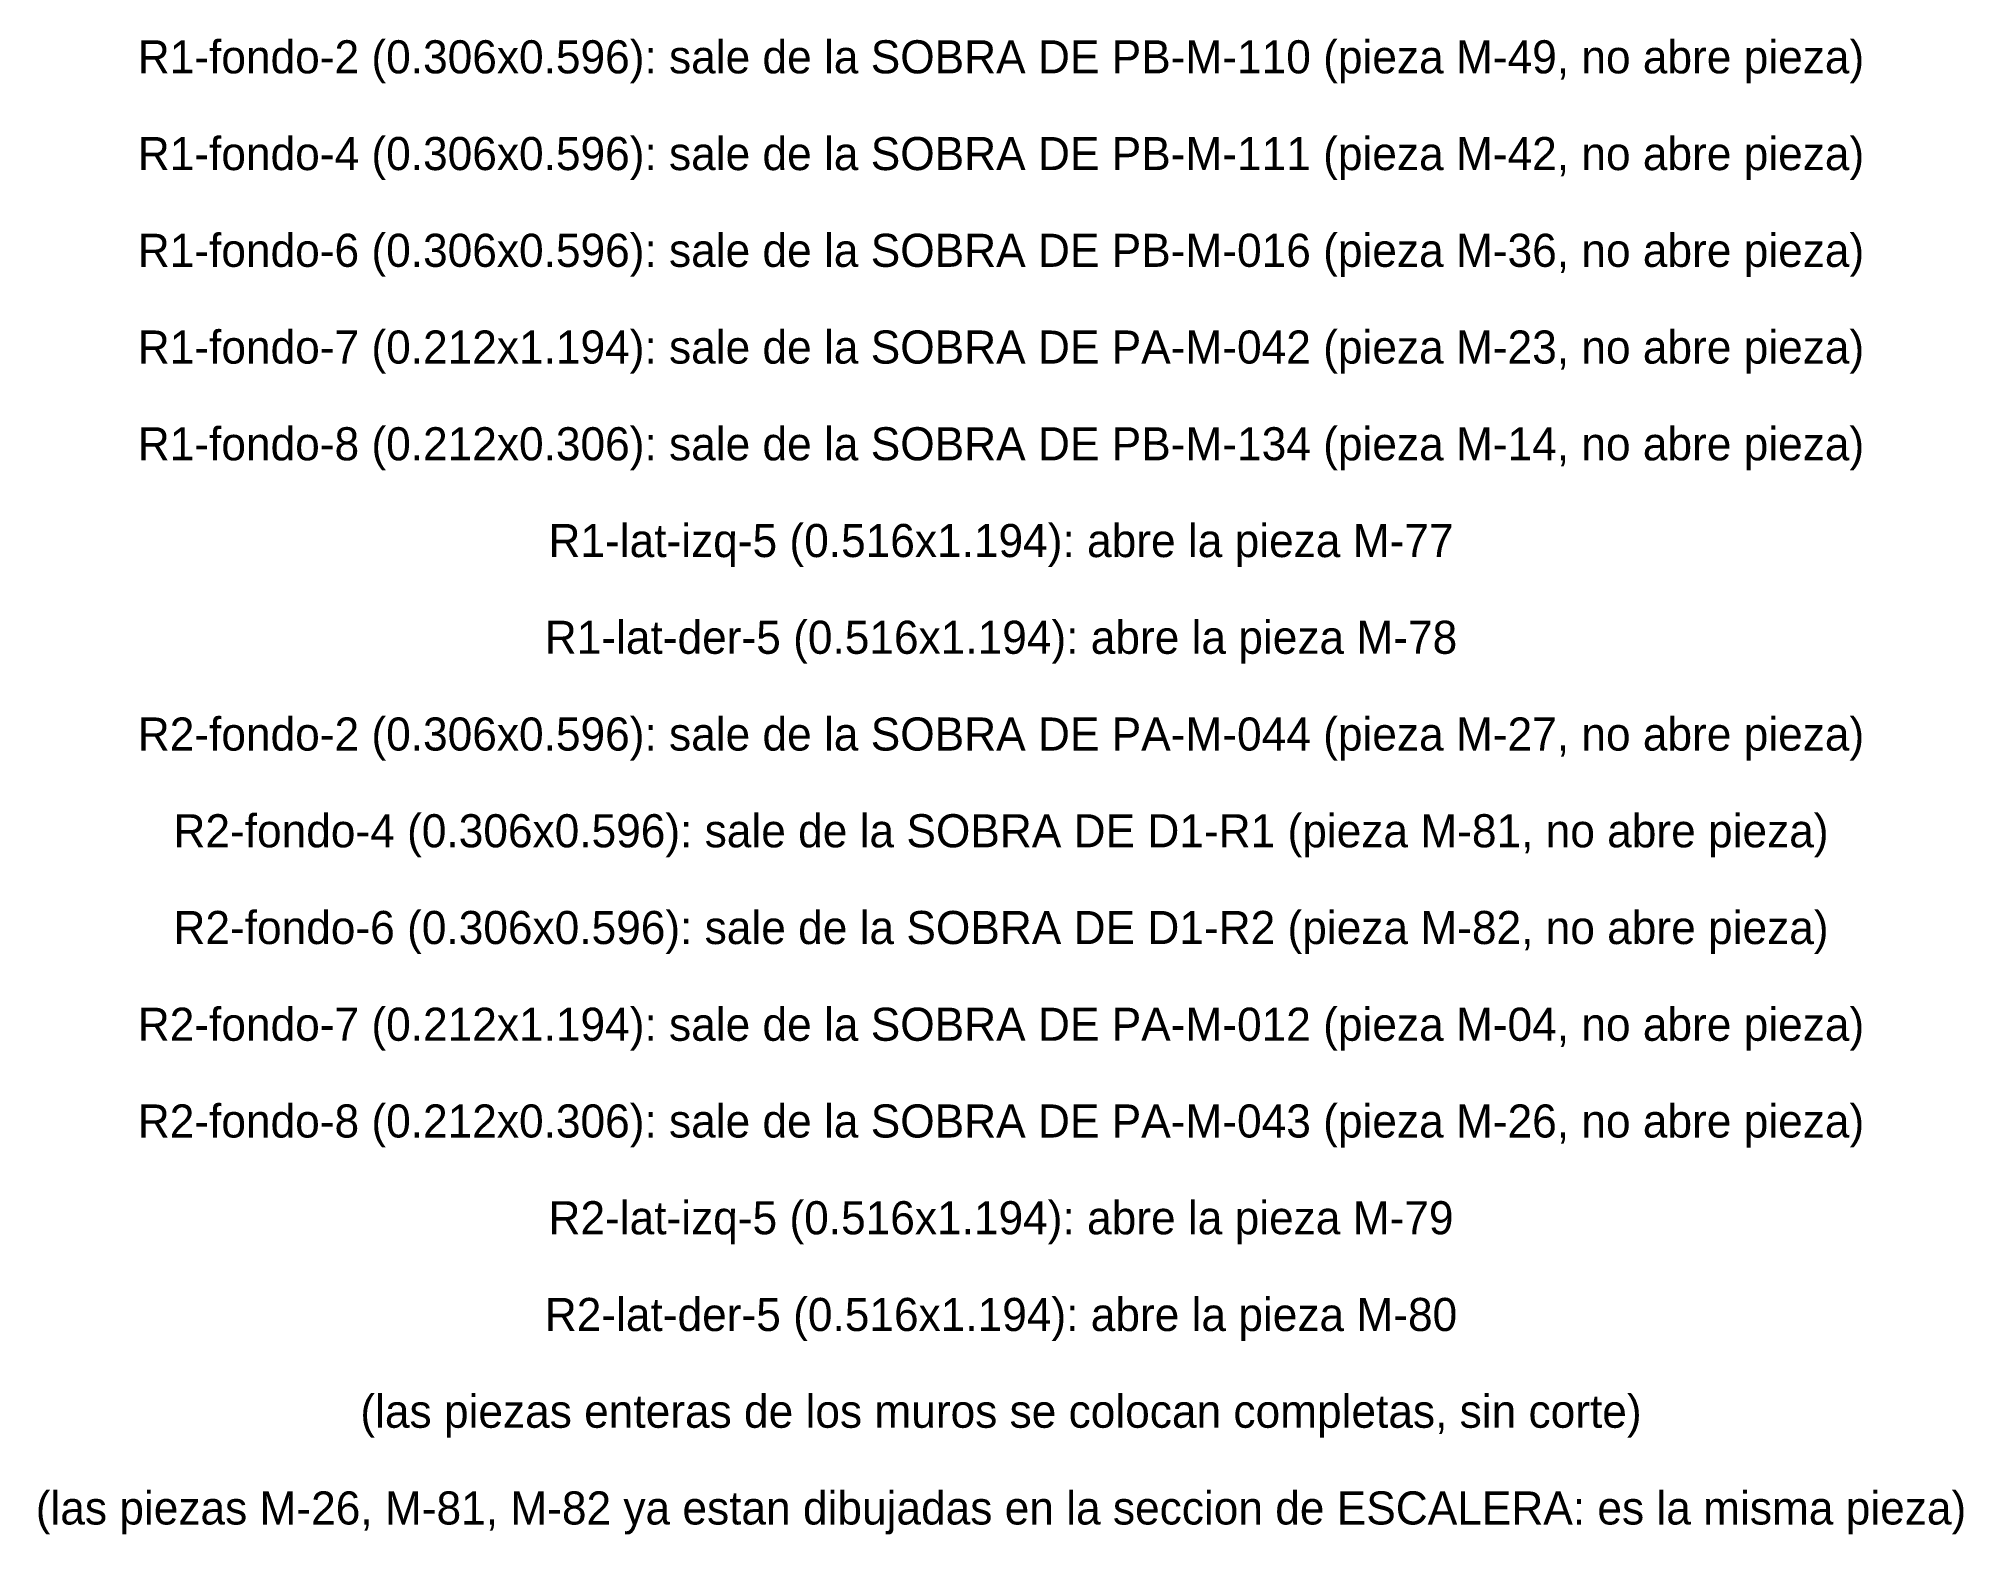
# Model space of a CAD drawing. Header units: metres. Extents: x 305.3 to 390.9, y -184.6 to -119.2.
# Drawn here: x 376.31 to 383.88, y -162.08 to -156.2 of the extents above; entities that cross this region are included whole.
import ezdxf
from ezdxf.enums import TextEntityAlignment as Align

# ---------------------------------------------------------------- set-up
doc = ezdxf.new("R2010")
doc.units = ezdxf.units.M
doc.layers.add('ESCALERA-REGADERA-ZOCLO-TEXTO', color=7, linetype='Continuous')

msp = doc.modelspace()

# ---------------------------------------------------------------- texts
at = {"layer": 'ESCALERA-REGADERA-ZOCLO-TEXTO'}
for s, p in [('R1-fondo-2 (0.306x0.596): sale de la SOBRA DE PB-M-110 (pieza M-49, no abre pieza)', (380.0962, -156.2749)), ('R1-fondo-4 (0.306x0.596): sale de la SOBRA DE PB-M-111 (pieza M-42, no abre pieza)', (380.0962, -156.6549)), ('R1-fondo-6 (0.306x0.596): sale de la SOBRA DE PB-M-016 (pieza M-36, no abre pieza)', (380.0962, -157.0349)), ('R1-fondo-7 (0.212x1.194): sale de la SOBRA DE PA-M-042 (pieza M-23, no abre pieza)', (380.0962, -157.4149)), ('R1-fondo-8 (0.212x0.306): sale de la SOBRA DE PB-M-134 (pieza M-14, no abre pieza)', (380.0962, -157.7949)), ('R1-lat-izq-5 (0.516x1.194): abre la pieza M-77', (380.0962, -158.1749)), ('R1-lat-der-5 (0.516x1.194): abre la pieza M-78', (380.0962, -158.5549)), ('R2-fondo-2 (0.306x0.596): sale de la SOBRA DE PA-M-044 (pieza M-27, no abre pieza)', (380.0962, -158.9349)), ('R2-fondo-4 (0.306x0.596): sale de la SOBRA DE D1-R1 (pieza M-81, no abre pieza)', (380.0962, -159.3149)), ('R2-fondo-6 (0.306x0.596): sale de la SOBRA DE D1-R2 (pieza M-82, no abre pieza)', (380.0962, -159.6949)), ('R2-fondo-7 (0.212x1.194): sale de la SOBRA DE PA-M-012 (pieza M-04, no abre pieza)', (380.0962, -160.0749)), ('R2-fondo-8 (0.212x0.306): sale de la SOBRA DE PA-M-043 (pieza M-26, no abre pieza)', (380.0962, -160.4549)), ('R2-lat-izq-5 (0.516x1.194): abre la pieza M-79', (380.0962, -160.8349)), ('R2-lat-der-5 (0.516x1.194): abre la pieza M-80', (380.0962, -161.2149)), ('(las piezas enteras de los muros se colocan completas, sin corte)', (380.0962, -161.5949)), ('(las piezas M-26, M-81, M-82 ya estan dibujadas en la seccion de ESCALERA: es la misma pieza)', (380.0962, -161.9749))]:
    msp.add_text(s, height=0.13, dxfattribs=at).set_placement(p, align=Align.MIDDLE_CENTER)

doc.saveas('drawing.dxf')
